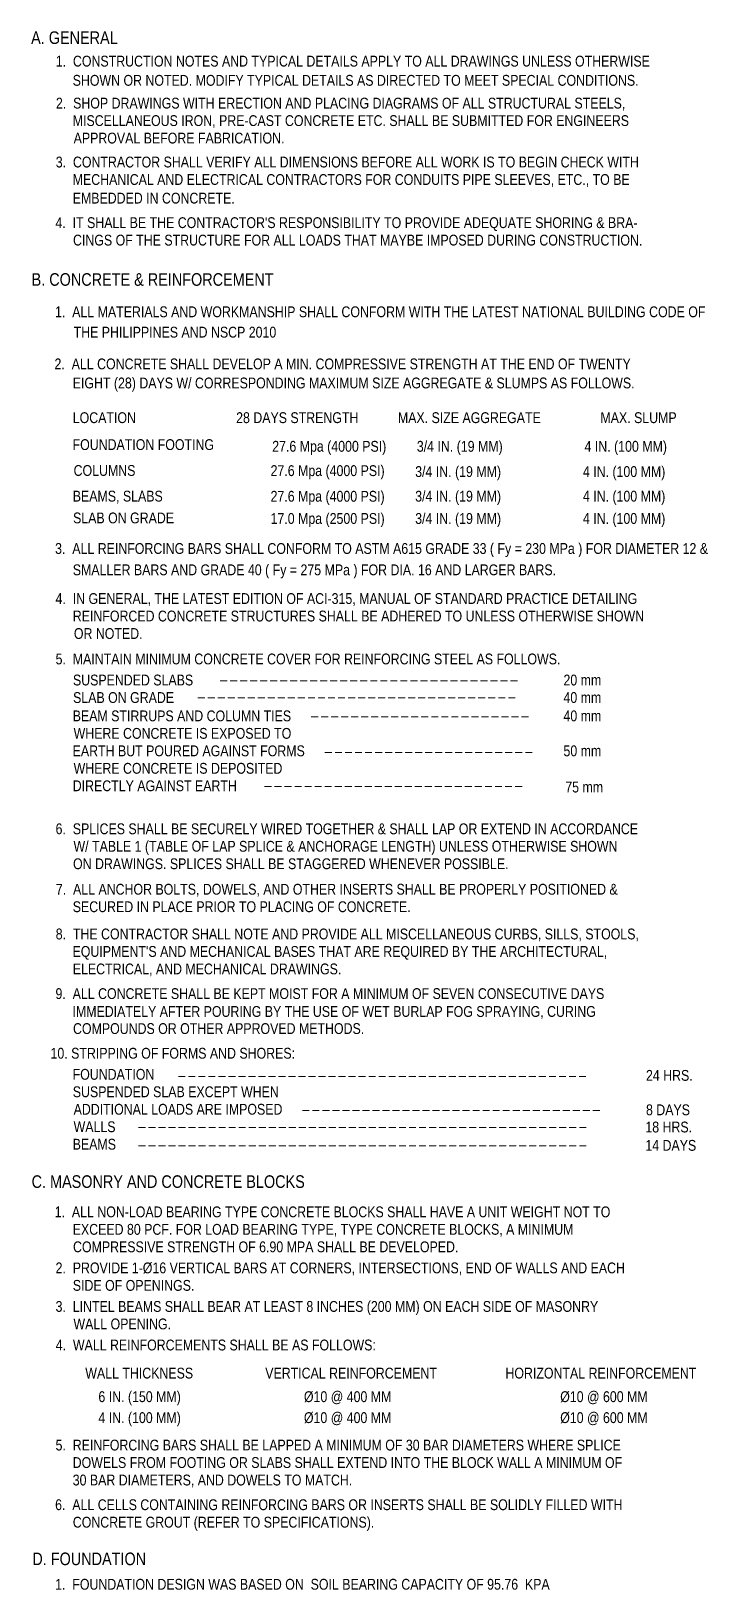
# Model space of a CAD drawing. Header units: metres. Extents: x -460 to 31334, y -1777 to 24987.
# Drawn here: x 336.8 to 540.3, y -259.5 to 208.9 of the extents above; entities that cross this region are included whole.
import ezdxf

# ---------------------------------------------------------------- set-up
doc = ezdxf.new("R2010")
doc.units = ezdxf.units.M
doc.header["$MEASUREMENT"] = 0
doc.layers.add('DIM', color=8, linetype='Continuous', lineweight=5)
doc.styles.add('ARIAL NARROW', font='ARIALN.TTF')
doc.styles.add('ROMANS', font='ROMANS.shx', dxfattribs={"height": 170})

msp = doc.modelspace()

# ---------------------------------------------------------------- texts
at = {"layer": 'DIM', "color": 7}
for s, height, style, p in [('A. GENERAL', 3.785834, 'ARIAL NARROW', (336.79077, 205.02899)), ('1.  CONSTRUCTION NOTES AND TYPICAL DETAILS APPLY TO ALL DRAWINGS UNLESS OTHERWISE', 3.2450003, 'ARIAL NARROW', (344.1988, 198.2423)), (' SHOWN OR NOTED. MODIFY TYPICAL DETAILS AS DIRECTED TO MEET SPECIAL CONDITIONS.', 3.2450003, 'ARIAL NARROW', (348.25155, 192.47291)), ('2.  SHOP DRAWINGS WITH ERECTION AND PLACING DIAGRAMS OF ALL STRUCTURAL STEELS,', 3.2450003, 'ARIAL NARROW', (344.24951, 185.62185)), (' MISCELLANEOUS IRON, PRE-CAST CONCRETE ETC. SHALL BE SUBMITTED FOR ENGINEERS', 3.2450003, 'ARIAL NARROW', (348.26706, 180.36963)), (' APPROVAL BEFORE FABRICATION.', 3.2450003, 'ARIAL NARROW', (348.53273, 175.11742)), ('3.  CONTRACTOR SHALL VERIFY ALL DIMENSIONS BEFORE ALL WORK IS TO BEGIN CHECK WITH', 3.2450003, 'ARIAL NARROW', (344.19839, 167.92158)), (' MECHANICAL AND ELECTRICAL CONTRACTORS FOR CONDUITS PIPE SLEEVES, ETC., TO BE', 3.2450003, 'ARIAL NARROW', (348.26061, 162.66937)), (' EMBEDDED IN CONCRETE.', 3.2450003, 'ARIAL NARROW', (348.26061, 157.07236)), ("4.  IT SHALL BE THE CONTRACTOR'S RESPONSIBILITY TO PROVIDE ADEQUATE SHORING & BRA-", 3.2450003, 'ARIAL NARROW', (344.10611, 149.70412)), ('CINGS OF THE STRUCTURE FOR ALL LOADS THAT MAYBE IMPOSED DURING CONSTRUCTION.', 3.2450003, 'ARIAL NARROW', (349.38847, 144.45191)), ('B. CONCRETE & REINFORCEMENT', 3.7858337, 'ARIAL NARROW', (336.93292, 132.36111)), ('1.  ALL MATERIALS AND WORKMANSHIP SHALL CONFORM WITH THE LATEST NATIONAL BUILDING CODE OF', 3.2450003, 'ARIAL NARROW', (343.97432, 122.91284)), ('THE PHILIPPINES AND NSCP 2010', 3.2450003, 'ARIAL NARROW', (349.56517, 116.79398)), ('2.  ALL CONCRETE SHALL DEVELOP A MIN. COMPRESSIVE STRENGTH AT THE END OF TWENTY', 3.2450003, 'ARIAL NARROW', (343.81628, 107.25192)), ('     EIGHT (28) DAYS W/ CORRESPONDING MAXIMUM SIZE AGGREGATE & SLUMPS AS FOLLOWS.', 3.2450003, 'ARIAL NARROW', (344.12743, 101.5267)), ('LOCATION', 3.245, 'ARIAL NARROW', (349.31168, 91.09811)), ('28 DAYS STRENGTH', 3.2450003, 'ARIAL NARROW', (398.43787, 91.09811)), ('MAX. SIZE AGGREGATE', 3.2450003, 'ARIAL NARROW', (447.07407, 91.09811)), ('MAX. SLUMP', 3.245, 'ARIAL NARROW', (507.96891, 91.09811)), ('FOUNDATION FOOTING', 3.2450003, 'ARIAL NARROW', (349.25531, 83.0045)), ('27.6 Mpa (4000 PSI) ', 3.2450003, 'ARIAL NARROW', (409.2808, 82.48915)), ('3/4 IN. (19 MM)', 3.2450003, 'ARIAL NARROW', (452.76734, 82.48915)), ('4 IN. (100 MM)', 3.2450003, 'ARIAL NARROW', (503.19416, 82.48915)), ('COLUMNS', 3.245, 'ARIAL NARROW', (349.56517, 75.22636)), ('27.6 Mpa (4000 PSI)', 3.2450003, 'ARIAL NARROW', (408.78647, 75.17617)), ('3/4 IN. (19 MM)', 3.2450003, 'ARIAL NARROW', (452.27301, 74.89975)), ('4 IN. (100 MM)', 3.2450003, 'ARIAL NARROW', (502.69984, 74.89975)), ('BEAMS, SLABS', 3.2450003, 'ARIAL NARROW', (349.30519, 67.51757)), ('27.6 Mpa (4000 PSI)', 3.2450003, 'ARIAL NARROW', (408.78647, 67.47079)), ('3/4 IN. (19 MM)', 3.2450003, 'ARIAL NARROW', (452.27301, 67.50266)), ('4 IN. (100 MM)', 3.2450003, 'ARIAL NARROW', (502.69984, 67.50266)), ('SLAB ON GRADE', 3.2450003, 'ARIAL NARROW', (349.39834, 60.96776)), ('17.0 Mpa (2500 PSI) ', 3.2450003, 'ARIAL NARROW', (408.78647, 60.8033)), ('3/4 IN. (19 MM)', 3.2450003, 'ARIAL NARROW', (452.27301, 60.8033)), ('4 IN. (100 MM)', 3.2450003, 'ARIAL NARROW', (502.69984, 60.8033)), ('3.  ALL REINFORCING BARS SHALL CONFORM TO ASTM A615 GRADE 33 ( Fy = 230 MPa ) FOR DIAMETER 12 &', 3.2450003, 'ARIAL NARROW', (344.00364, 51.78247)), (' SMALLER BARS AND GRADE 40 ( Fy = 275 MPa ) FOR DIA. 16 AND LARGER BARS.', 3.2450003, 'ARIAL NARROW', (348.28493, 45.37325)), ('4.  IN GENERAL, THE LATEST EDITION OF ACI-315, MANUAL OF STANDARD PRACTICE DETAILING', 3.2450003, 'ARIAL NARROW', (344.12726, 36.7375)), (' REINFORCED CONCRETE STRUCTURES SHALL BE ADHERED TO UNLESS OTHERWISE SHOWN', 3.2450003, 'ARIAL NARROW', (348.28805, 31.48529)), (' OR NOTED.', 3.245, 'ARIAL NARROW', (348.61347, 26.23307)), ('5.  MAINTAIN MINIMUM CONCRETE COVER FOR REINFORCING STEEL AS FOLLOWS.', 3.2450003, 'ARIAL NARROW', (344.1481, 18.58805)), ('SUSPENDED SLABS               ', 3.2450003, 'ARIAL NARROW', (349.37249, 12.25417)), ('20 mm', 3.245, 'ARIAL NARROW', (496.86113, 12.25417)), ('SLAB ON GRADE                 ', 3.2450003, 'ARIAL NARROW', (349.40616, 6.99204)), ('------------------------------', 2.7033449, 'ROMANS', (393.13971, 12.46196)), ('40 mm', 3.245, 'ARIAL NARROW', (496.86113, 7.00195)), ('BEAM STIRRUPS AND COLUMN TIES     ', 3.2450003, 'ARIAL NARROW', (349.29526, 1.47921)), ('--------------------------------', 2.7033449, 'ROMANS', (386.44591, 7.40953)), ('40 mm', 3.245, 'ARIAL NARROW', (496.86113, 1.47921)), ('----------------------', 2.7033449, 'ROMANS', (420.51949, 1.66932)), ('WHERE CONCRETE IS EXPOSED TO', 3.2450003, 'ARIAL NARROW', (349.56517, -3.77301)), ('EARTH BUT POURED AGAINST FORMS     ', 3.2450003, 'ARIAL NARROW', (349.27992, -9.02522)), ('---------------------', 2.7033449, 'ROMANS', (424.68544, -9.08925)), ('50 mm', 3.245, 'ARIAL NARROW', (496.86113, -9.02522)), ('WHERE CONCRETE IS DEPOSITED', 3.2450003, 'ARIAL NARROW', (349.56517, -14.27743)), ('DIRECTLY AGAINST EARTH            ', 3.2450003, 'ARIAL NARROW', (349.3035, -19.52965)), ('--------------------------', 2.7033449, 'ROMANS', (406.53346, -19.22957)), ('75 mm', 3.245, 'ARIAL NARROW', (497.40456, -19.90877)), ('6.  SPLICES SHALL BE SECURELY WIRED TOGETHER & SHALL LAP OR EXTEND IN ACCORDANCE', 3.2450003, 'ARIAL NARROW', (344.14513, -32.45414)), (' W/ TABLE 1 (TABLE OF LAP SPLICE & ANCHORAGE LENGTH) UNLESS OTHERWISE SHOWN', 3.2450003, 'ARIAL NARROW', (348.4944, -37.70635)), (' ON DRAWINGS. SPLICES SHALL BE STAGGERED WHENEVER POSSIBLE.', 3.2450003, 'ARIAL NARROW', (348.3613, -42.95857)), ('7.  ALL ANCHOR BOLTS, DOWELS, AND OTHER INSERTS SHALL BE PROPERLY POSITIONED &', 3.2450003, 'ARIAL NARROW', (344.22471, -50.61621)), (' SECURED IN PLACE PRIOR TO PLACING OF CONCRETE.', 3.2450003, 'ARIAL NARROW', (348.27415, -55.86842)), ('8.  THE CONTRACTOR SHALL NOTE AND PROVIDE ALL MISCELLANEOUS CURBS, SILLS, STOOLS, ', 3.2450003, 'ARIAL NARROW', (344.18569, -64.06285)), (" EQUIPMENT'S AND MECHANICAL BASES THAT ARE REQUIRED BY THE ARCHITECTURAL,", 3.2450003, 'ARIAL NARROW', (348.21182, -69.31506)), (' ELECTRICAL, AND MECHANICAL DRAWINGS.', 3.2450003, 'ARIAL NARROW', (348.28932, -74.56727)), ('9.  ALL CONCRETE SHALL BE KEPT MOIST FOR A MINIMUM OF SEVEN CONSECUTIVE DAYS', 3.2450003, 'ARIAL NARROW', (344.11062, -81.98282)), ('IMMEDIATELY AFTER POURING BY THE USE OF WET BURLAP FOG SPRAYING, CURING', 3.2450003, 'ARIAL NARROW', (349.22625, -87.35187)), (' COMPOUNDS OR OTHER APPROVED METHODS.', 3.2450003, 'ARIAL NARROW', (348.35448, -92.48725)), ('10. STRIPPING OF FORMS AND SHORES:', 3.2450003, 'ARIAL NARROW', (342.6201, -99.90279)), ('FOUNDATION', 3.245, 'ARIAL NARROW', (349.27281, -106.23667)), ('-----------------------------------------', 2.7033449, 'ROMANS', (380.59049, -106.39871)), ('24 HRS.', 3.245, 'ARIAL NARROW', (521.67198, -106.55378)), ('SUSPENDED SLAB EXCEPT WHEN', 3.2450003, 'ARIAL NARROW', (349.31808, -111.48888)), ('ADDITIONAL LOADS ARE IMPOSED', 3.2450003, 'ARIAL NARROW', (349.56517, -116.7411)), ('------------------------------', 2.7033449, 'ROMANS', (417.88409, -116.59587)), ('8 DAYS', 3.245, 'ARIAL NARROW', (521.67198, -116.90128)), ('WALLS', 3.245, 'ARIAL NARROW', (349.56517, -121.99331)), ('---------------------------------------------', 2.7033449, 'ROMANS', (368.62696, -121.7433)), ('18 HRS.', 3.245, 'ARIAL NARROW', (521.48188, -122.07503)), ('BEAMS', 3.245, 'ARIAL NARROW', (349.28203, -127.24552)), ('---------------------------------------------', 2.7033449, 'ROMANS', (368.62696, -127.30955)), ('14 DAYS', 3.245, 'ARIAL NARROW', (521.48188, -127.58584)), ('C. MASONRY AND CONCRETE BLOCKS', 3.7858337, 'ARIAL NARROW', (336.93292, -138.74187)), ('1.  ALL NON-LOAD BEARING TYPE CONCRETE BLOCKS SHALL HAVE A UNIT WEIGHT NOT TO', 3.2450003, 'ARIAL NARROW', (343.87752, -147.57157)), (' EXCEED 80 PCF. FOR LOAD BEARING TYPE, TYPE CONCRETE BLOCKS, A MINIMUM', 3.2450003, 'ARIAL NARROW', (348.26231, -152.82378)), ('COMPRESSIVE STRENGTH OF 6.90 MPA SHALL BE DEVELOPED.', 3.2450003, 'ARIAL NARROW', (349.38555, -158.07599)), ('2.  PROVIDE 1-%%C16 VERTICAL BARS AT CORNERS, INTERSECTIONS, END OF WALLS AND EACH', 3.2450003, 'ARIAL NARROW', (344.13731, -164.40987)), (' SIDE OF OPENINGS.', 3.2450003, 'ARIAL NARROW', (348.2877, -169.66209)), ('3.  LINTEL BEAMS SHALL BEAR AT LEAST 8 INCHES (200 MM) ON EACH SIDE OF MASONRY', 3.2450003, 'ARIAL NARROW', (344.14182, -175.99597)), (' WALL OPENING.', 3.2450003, 'ARIAL NARROW', (348.48394, -181.24818)), ('4.  WALL REINFORCEMENTS SHALL BE AS FOLLOWS:', 3.2450003, 'ARIAL NARROW', (344.19456, -187.58206)), ('WALL THICKNESS', 3.2450003, 'ARIAL NARROW', (353.07167, -196.02874)), ('VERTICAL REINFORCEMENT', 3.2450003, 'ARIAL NARROW', (407.18564, -196.02874)), ('HORIZONTAL REINFORCEMENT', 3.2450003, 'ARIAL NARROW', (479.41307, -196.02874)), ('6 IN. (150 MM)', 3.2450003, 'ARIAL NARROW', (357.01994, -203.10788)), ('%%C10 @ 400 MM', 3.2450003, 'ARIAL NARROW', (418.81872, -203.10788)), ('%%C10 @ 600 MM', 3.2450003, 'ARIAL NARROW', (495.87686, -203.10788)), ('4 IN. (100 MM)', 3.2450003, 'ARIAL NARROW', (357.01994, -209.41054)), ('%%C10 @ 400 MM', 3.2450003, 'ARIAL NARROW', (418.81872, -209.41054)), ('%%C10 @ 600 MM', 3.2450003, 'ARIAL NARROW', (495.87686, -209.41054)), ('5.  REINFORCING BARS SHALL BE LAPPED A MINIMUM OF 30 BAR DIAMETERS WHERE SPLICE', 3.2450003, 'ARIAL NARROW', (344.13864, -217.6562)), (' DOWELS FROM FOOTING OR SLABS SHALL EXTEND INTO THE BLOCK WALL A MINIMUM OF', 3.2450003, 'ARIAL NARROW', (348.24819, -222.90842)), (' 30 BAR DIAMETERS, AND DOWELS TO MATCH.', 3.2450003, 'ARIAL NARROW', (348.26493, -228.16063)), ('6.  ALL CELLS CONTAINING REINFORCING BARS OR INSERTS SHALL BE SOLIDLY FILLED WITH', 3.2450003, 'ARIAL NARROW', (344.00671, -235.57618)), (' CONCRETE GROUT (REFER TO SPECIFICATIONS).', 3.2450003, 'ARIAL NARROW', (348.29206, -240.82839)), ('D. FOUNDATION', 3.7858337, 'ARIAL NARROW', (337.15989, -252.11968)), ('1.  FOUNDATION DESIGN WAS BASED ON  SOIL BEARING CAPACITY OF 95.76  KPA', 3.2450003, 'ARIAL NARROW', (344.00776, -259.4863))]:
    msp.add_text(s, height=height, dxfattribs=dict(at, style=style)).set_placement(p)

doc.saveas('drawing.dxf')
